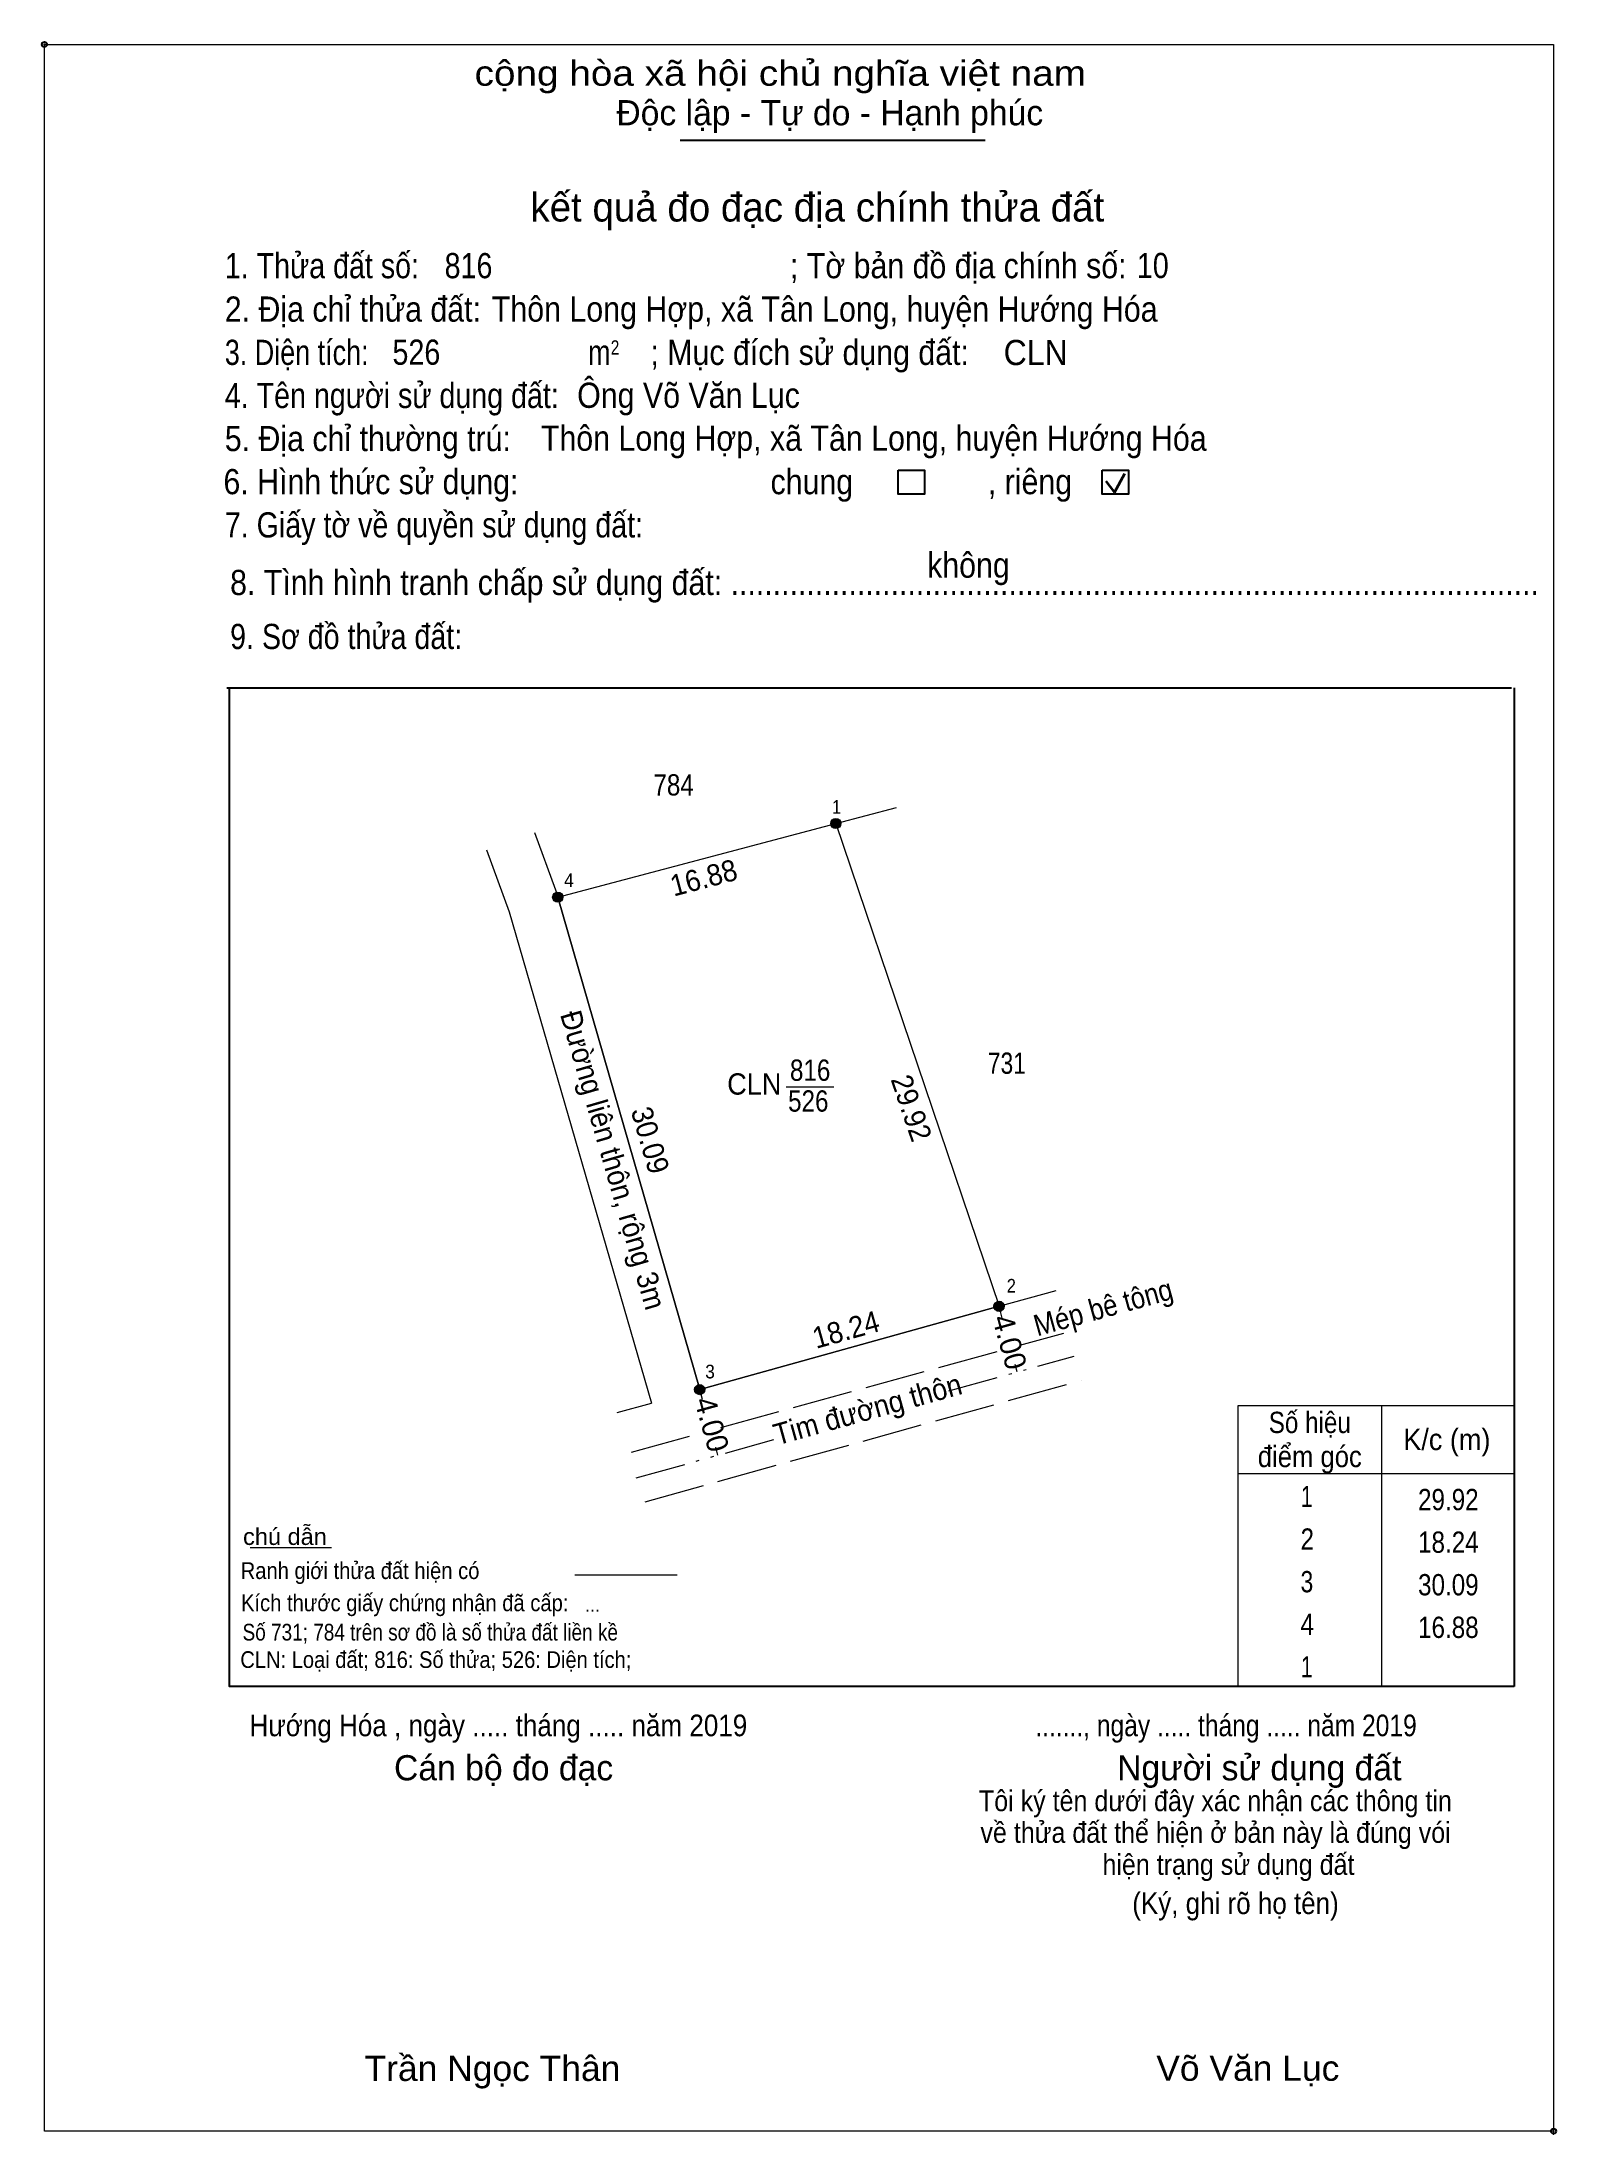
# Model space of a CAD drawing. Header units: metres. Extents: x 536817 to 552672, y 1822447 to 1839668.
# Drawn here: x 542633.5 to 542722.4, y 1835407.1 to 1835530 of the extents above; entities that cross this region are included whole.
import ezdxf
from ezdxf.enums import TextEntityAlignment as Align

# ---------------------------------------------------------------- set-up
doc = ezdxf.new("R2010")
doc.units = ezdxf.units.M
doc.header["$LTSCALE"] = 0.59
doc.header["$PDMODE"] = 32
doc.header["$PDSIZE"] = 0.295
doc.linetypes.add('DASH_DOUBLE_DOT', pattern=[9.2, 5, -1.2, 0.3, -1.2, 0.3, -1.2])
doc.linetypes.add('LONG_DASHED', pattern=[7.5, 6, -1.5])
for name, color, linetype, lineweight in [('17', 7, 'Continuous', 13), ('2', 7, 'Continuous', 25), ('6', 7, 'Continuous', 13), ('63', 7, 'Continuous', 13)]:
    doc.layers.add(name, color=color, linetype=linetype, lineweight=lineweight)

msp = doc.modelspace()

# ---------------------------------------------------------------- texts
at = {"layer": '2'}
for s, height, width, p in [('cộng hòa xã hội chủ nghĩa việt nam', 1.478, 1.15, (542658.92, 1835527.44)), ('1. Thửa đất số:', 1.478, 0.85, (542644.26, 1835516.14)), ('816', 1.48, 0.85, (542657.16, 1835516.14)), ('; Tờ bản đồ địa chính số:', 1.478, 0.9, (542677.43, 1835516.14)), ('10', 1.48, 0.85, (542697.79, 1835516.15)), ('2. Địa chỉ thửa đất:', 1.478, 0.9, (542644.26, 1835513.59)), ('Thôn Long Hợp, xã Tân Long, huyện Hướng Hóa', 1.48, 0.9, (542659.93, 1835513.59)), ('3. Diện tích:', 1.478, 0.8, (542644.26, 1835511.05)), ('526', 1.48, 0.85, (542654.1, 1835511.06)), ('2', 0.8447, 0.8, (542666.91, 1835511.65)), ('; Mục đích sử dụng đất:', 1.478, 0.9, (542669.24, 1835511.05)), ('CLN', 1.48, 0.95, (542689.97, 1835511.04)), ('m', 1.478, 0.8, (542665.58, 1835511.05)), ('4. Tên người sử dụng đất:', 1.478, 0.85, (542644.26, 1835508.52)), ('Ông Võ Văn Lục', 1.48, 0.9, (542664.94, 1835508.53)), ('5. Địa chỉ thường trú:', 1.478, 0.9, (542644.26, 1835505.99)), ('Thôn Long Hợp, xã Tân Long, huyện Hướng Hóa', 1.48, 0.9, (542662.81, 1835506.01)), ('6. Hình thức sử dụng:', 1.478, 0.9, (542644.18, 1835503.46)), ('chung                , riêng', 1.478, 0.9, (542676.29, 1835503.46)), ('7. Giấy tờ về quyền sử dụng đất:', 1.478, 0.85, (542644.26, 1835500.92)), ('không', 1.479, 0.9, (542685.48, 1835498.56)), ('8. Tình hình tranh chấp sử dụng đất: ................................................................................................', 1.478, 0.9, (542644.57, 1835497.54)), ('9. Sơ đồ thửa đất:', 1.478, 0.85, (542644.57, 1835494.37)), ('Hướng Hóa , ngày ..... tháng ..... năm 2019', 1.27, 0.9, (542645.71, 1835430.54)), ('......., ngày ..... tháng ..... năm 2019', 1.27, 0.85, (542691.83, 1835430.54)), ('(Ký, ghi rõ họ tên)', 1.267, 0.9, (542697.52, 1835420.1)), ('Trần Ngọc Thân', 1.48, 1.05, (542652.46, 1835410.3)), ('Võ Văn Lục', 1.48, 1.05, (542698.93, 1835410.31))]:
    msp.add_text(s, height=height, dxfattribs=dict(at, width=width)).set_placement(p)
for s, height, p in [('Độc lập - Tự do - Hạnh phúc', 1.478, (542667.24, 1835525.12)), ('Cán bộ đo đạc', 1.479, (542654.19, 1835427.95)), ('Người sử dụng đất', 1.478, (542696.63, 1835427.95))]:
    msp.add_text(s, height=height, dxfattribs=at).set_placement(p)
for s, height, p in [('kết quả đo đạc địa chính thửa đất', 1.69, (542679.035, 1835519.47)), ('.', 0.4224, (542722.2378, 1835407.12))]:
    msp.add_text(s, height=height, dxfattribs=at).set_placement(p, align=Align.CENTER)
for s, height, width, p in [('...', 0.82, 0.95, (542665.84, 1835437.85)), ('Tôi ký tên dưới đây xác nhận các thông tin', 1.221, 0.9, (542702.4, 1835426.14)), ('về thửa đất thể hiện ở bản này là đúng vói', 1.221, 0.9, (542702.41, 1835424.28)), ('hiện trạng sử dụng đất', 1.221, 0.9, (542703.165, 1835422.4))]:
    msp.add_text(s, height=height, dxfattribs=dict(at, width=width)).set_placement(p, align=Align.CENTER)
at = {"layer": '6'}
for s, height, width, p in [('chú dẫn', 0.9841, 1.05, (542645.33, 1835441.77)), ('Ranh giới thửa đất hiện có ', 0.9841, 0.9, (542645.19, 1835439.77)), ('Kích thước giấy chứng nhận đã cấp:', 0.9841, 0.9, (542645.21, 1835437.88)), ('Số 731; 784 trên sơ đồ là số thửa đất liền kề', 0.98, 0.85, (542645.3, 1835436.16)), ('CLN: Loại đất; 816: Số thửa; 526: Diện tích;', 0.98, 0.9, (542645.17, 1835434.55))]:
    msp.add_text(s, height=height, dxfattribs=dict(at, width=width)).set_placement(p)
at = {"layer": '63'}
for s, width, p in [('784', 0.85, (542670.6, 1835485.77)), ('731', 0.8, (542690.16, 1835469.43)), ('CLN', 0.95, (542675.335, 1835468.21)), ('816', 0.85, (542678.615, 1835469.02)), ('526', 0.85, (542678.505, 1835467.21)), ('Số hiệu', 0.85, (542707.94, 1835448.34)), ('K/c (m)', 0.95, (542715.985, 1835447.34)), ('điểm góc', 0.9, (542707.94, 1835446.34)), (' 1', 0.75, (542707.59, 1835443.99)), (' 2', 0.85, (542707.595, 1835441.49)), (' 3', 0.8, (542707.585, 1835438.99)), (' 4', 0.85, (542707.59, 1835436.49)), (' 1', 0.75, (542707.59, 1835433.99))]:
    msp.add_text(s, height=1.25, dxfattribs=dict(at, width=width)).set_placement(p, align=Align.CENTER)
for s, height, width, p in [(' 1', 0.8, 0.9, (542680.43, 1835484.7)), (' 4', 0.8, 0.95, (542664.74, 1835480.4)), (' 2', 0.8, 0.9, (542690.69, 1835456.59)), (' 3', 0.8, 0.95, (542673.02, 1835451.55)), ('29.92', 1.25, 0.85, (542717.85, 1835443.81)), ('18.24', 1.25, 0.85, (542717.85, 1835441.31)), ('30.09', 1.25, 0.85, (542717.85, 1835438.81)), ('16.88', 1.25, 0.85, (542717.85, 1835436.31))]:
    msp.add_text(s, height=height, dxfattribs=dict(at, width=width)).set_placement(p, align=Align.RIGHT)
for s, rotation, width, p in [('16.88', 14.859, 0.95, (542672.5247, 1835480.3427)), ('Đường liên thôn, rộng 3m', 286.142, 0.95, (542666.4526, 1835464.1988)), ('29.92', 288.671, 0.95, (542683.9671, 1835467.2251)), ('30.09', 286.074, 0.95, (542668.6295, 1835465.363)), ('Mép bê tông', 15.387, 0.9, (542695.9742, 1835455.1222)), ('18.24', 15.553, 0.95, (542680.8774, 1835453.8136)), ('Tim đường thôn', 15.541, 0.95, (542682.1525, 1835449.1324))]:
    msp.add_text(s, height=1.25, rotation=rotation, dxfattribs=dict(at, width=width)).set_placement(p, align=Align.CENTER)
for p in [(542689.7232, 1835453.5174), (542672.2432, 1835448.6874)]:
    msp.add_text('4.00', height=1.25, rotation=285.532, dxfattribs=at).set_placement(p, align=Align.CENTER)

# ---------------------------------------------------------------- hatches: boundary and pattern name
at = {"layer": '63'}
for points in [[(542680.42, 1835484.13, 1), (542679.82, 1835484.13, 1)], [(542664.1, 1835479.8, 1), (542663.5, 1835479.8, 1)], [(542690, 1835455.78, 1), (542689.4, 1835455.78, 1)], [(542672.43, 1835450.89, 1), (542671.83, 1835450.89, 1)]]:
    msp.add_hatch(color=256, dxfattribs=at).paths.add_polyline_path(points)

# ---------------------------------------------------------------- linework, layer by layer
at = {"layer": '17'}
msp.add_line((542645.75, 1835441.63), (542650.52, 1835441.63), dxfattribs=at)
at = {"layer": '2'}
for p, q in [((542670.98, 1835524.25), (542688.89, 1835524.25)), ((542644.37, 1835492.1), (542719.78, 1835492.1)), ((542719.94, 1835492.1), (542719.94, 1835433.46))]:
    msp.add_line(p, q, dxfattribs=at)
at = {"layer": '2', "lineweight": 35}
for p, q in [((542695.96, 1835504.23), (542696.47, 1835503.57)), ((542696.47, 1835503.57), (542697.08, 1835504.67))]:
    msp.add_line(p, q, dxfattribs=at)
at = {"layer": '2', "lineweight": 13}
msp.add_lwpolyline([(542633.67, 1835529.87), (542722.25, 1835529.87), (542722.25, 1835407.36), (542633.67, 1835407.36)], close=True, dxfattribs=at)
at = {"layer": '2'}
for points in [[(542683.79, 1835504.88), (542685.32, 1835504.88), (542685.32, 1835503.46), (542683.79, 1835503.46)], [(542695.76, 1835504.88), (542697.29, 1835504.88), (542697.29, 1835503.46), (542695.76, 1835503.46)]]:
    msp.add_lwpolyline(points, close=True, dxfattribs=at)
msp.add_lwpolyline([(542719.94, 1835433.46), (542644.53, 1835433.46), (542644.53, 1835492.1)], dxfattribs=at)
for p in [(542633.67, 1835529.87), (542722.25, 1835407.36)]:
    msp.add_point(p, dxfattribs=at)
at = {"layer": '6'}
msp.add_line((542664.8, 1835440.01), (542670.8, 1835440.01), dxfattribs=at)
at = {"layer": '63'}
for p, q in [((542663.8, 1835479.8), (542680.12, 1835484.13)), ((542680.12, 1835484.13), (542683.68, 1835485.07)), ((542662.44, 1835483.6), (542663.67, 1835480.24)), ((542659.62, 1835482.58), (542660.95, 1835478.95)), ((542663.67, 1835480.24), (542663.8, 1835479.8)), ((542663.8, 1835479.8), (542672.13, 1835450.89)), ((542660.95, 1835478.95), (542669.3, 1835450.1)), ((542677.2, 1835468.67), (542680.01, 1835468.67)), ((542672.13, 1835450.89), (542689.7, 1835455.78)), ((542689.89, 1835455.09), (542689.7, 1835455.78)), ((542690.77, 1835451.93), (542690.65, 1835452.37)), ((542672.29, 1835450.31), (542672.13, 1835450.89)), ((542667.29, 1835449.54), (542669.3, 1835450.1)), ((542712.14, 1835449.96), (542712.14, 1835433.46)), ((542712.14, 1835449.96), (542712.14, 1835433.46)), ((542719.94, 1835449.96), (542719.94, 1835433.46)), ((542673.2, 1835447.04), (542673.07, 1835447.52))]:
    msp.add_line(p, q, dxfattribs=at)
at = {"layer": '63', "linetype": 'LONG_DASHED'}
for p, q in [((542690.93, 1835453.5), (542693.51, 1835454.21)), ((542673.37, 1835448.66), (542689.67, 1835453.15)), ((542668.94, 1835444.31), (542694.52, 1835451.43)), ((542668.12, 1835447.21), (542672.1, 1835448.31))]:
    msp.add_line(p, q, dxfattribs=at)
at = {"layer": '63', "linetype": 'DASH_DOUBLE_DOT'}
for p, q in [((542686.75, 1835450.81), (542694.12, 1835452.86)), ((542668.41, 1835445.71), (542677.06, 1835448.12))]:
    msp.add_line(p, q, dxfattribs=at)
at = {"layer": '63'}
msp.add_lwpolyline([(542680.12, 1835484.13), (542689.7, 1835455.78), (542672.13, 1835450.89), (542663.8, 1835479.8)], close=True, dxfattribs=at)
for points in [[(542680.12, 1835484.13), (542689.7, 1835455.78), (542693.05, 1835456.71)], [(542703.74, 1835433.46), (542703.74, 1835449.96), (542712.14, 1835449.96), (542719.94, 1835449.96)], [(542703.74, 1835445.96), (542712.14, 1835445.96), (542719.94, 1835445.96)], [(542719.94, 1835433.46), (542712.14, 1835433.46), (542703.74, 1835433.46)]]:
    msp.add_lwpolyline(points, dxfattribs=at)
for centre in [(542680.12, 1835484.13), (542663.8, 1835479.8), (542689.7, 1835455.78), (542672.13, 1835450.89)]:
    msp.add_circle(centre, 0.3, dxfattribs=at)

msp.set_redraw_order([(e.dxf.handle, doc.entitydb.next_handle()) for e in msp.query("TEXT MTEXT ATTDEF DIMENSION ARC_DIMENSION")])  # texts and dimensions are drawn at this point

doc.saveas('drawing.dxf')
